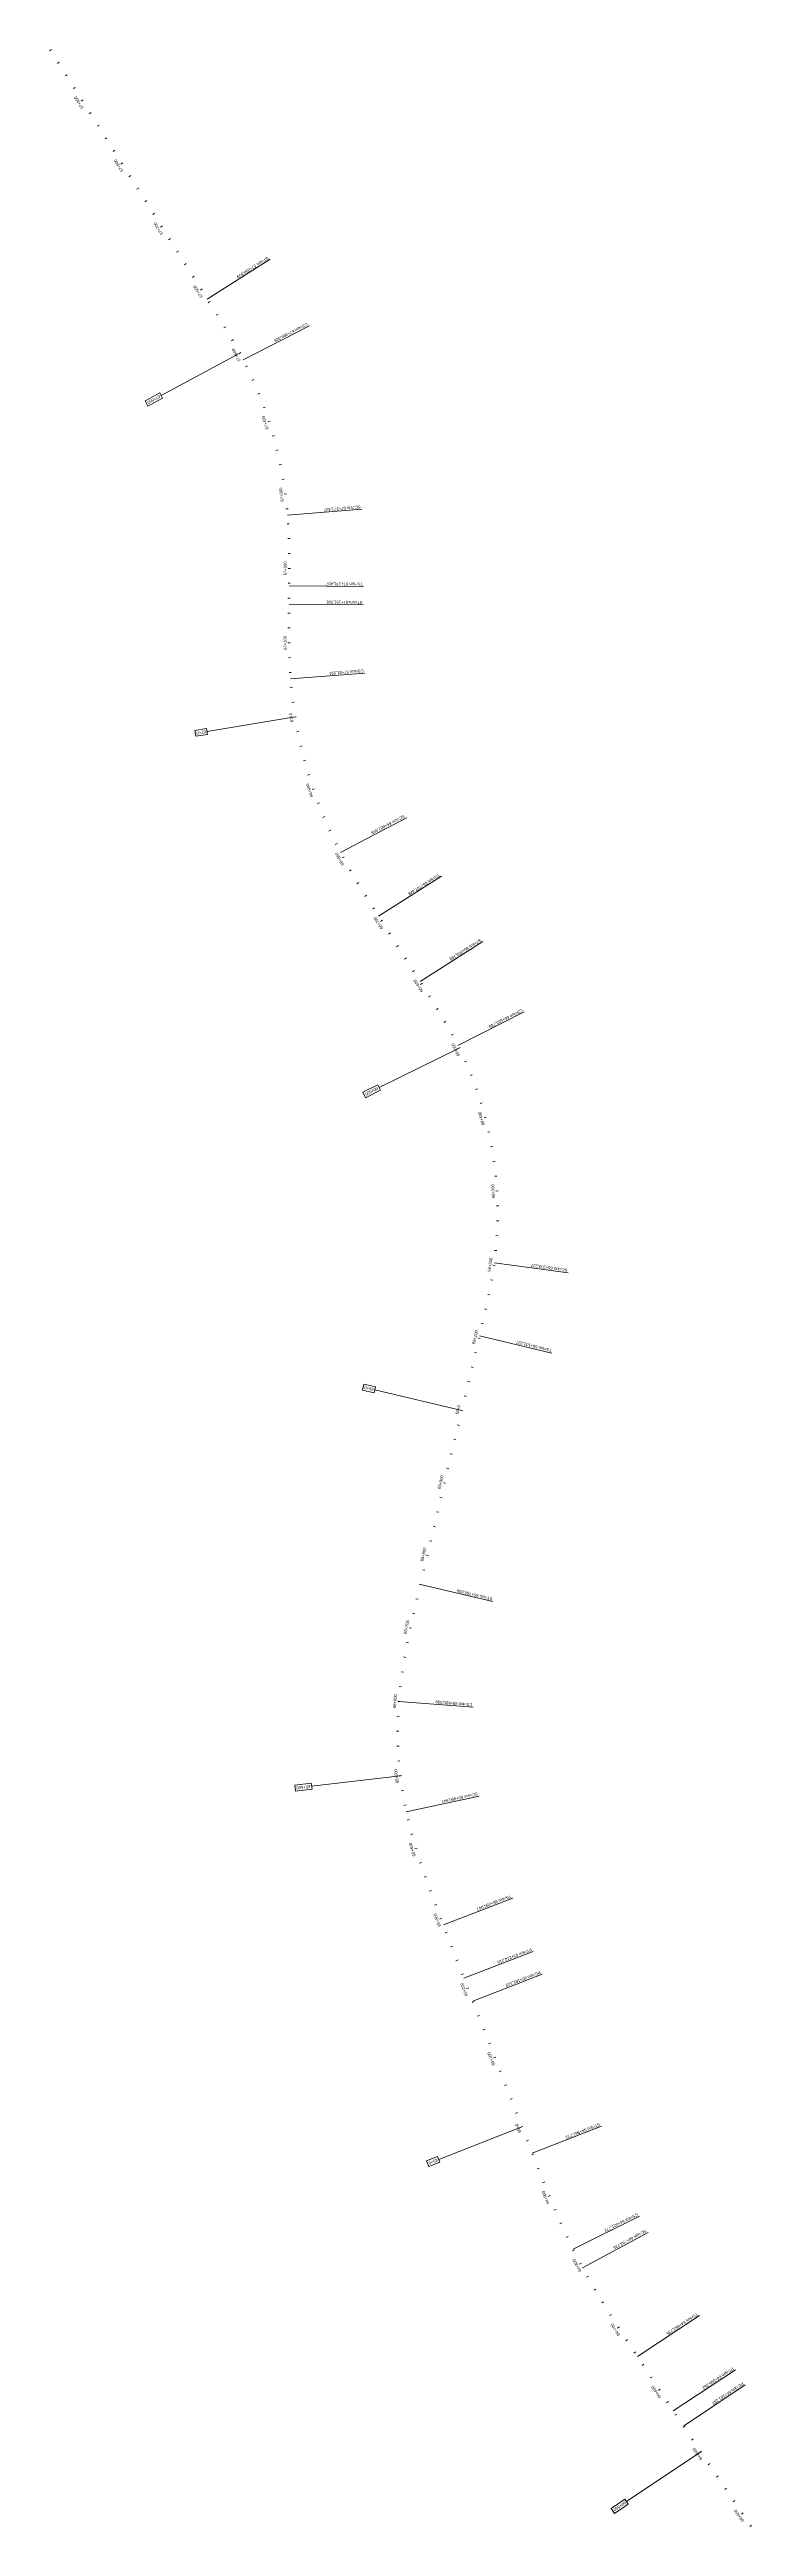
# Model space of a CAD drawing. Header units: metres. Extents: x 286368 to 330619, y 7396693 to 7466163.
# Drawn here: x 304556 to 305500, y 7436303 to 7439630 of the extents above; entities that cross this region are included whole.
import ezdxf

# ---------------------------------------------------------------- set-up
doc = ezdxf.new("R2010")
doc.units = ezdxf.units.M
doc.header["$MEASUREMENT"] = 0
for name, color, linetype, lineweight in [('U-HZ-ESTACAS', 3, 'Continuous', 30), ('U-HZ-KM', 1, 'Continuous', 20), ('U-HZ-NOTAVEIS', 2, 'Continuous', 30)]:
    doc.layers.add(name, color=color, linetype=linetype, lineweight=lineweight)
doc.layers.add('U-HZ-TRAÇO', color=3, linetype='TIC_LINE')
doc.styles.add('ARIAL', font='arial.ttf')
doc.styles.get("Standard").update_dxf_attribs({"font": 'arial.ttf'})
doc.linetypes.add('TIC_LINE', pattern='A,3.5,-0.25,["TIC",Standard,S=0.175,R=0,X=-0.05,Y=-0.1],-0.5', length=4.25)

# ---------------------------------------------------------------- blocks, each defined once
blk = doc.blocks.new('AeccTick (TIC)')
at = {"layer": 'U-HZ-TRAÇO', "lineweight": -2}
blk.add_line((0, 0.75), (0, -0.75), dxfattribs=at)

msp = doc.modelspace()

# ---------------------------------------------------------------- linework, layer by layer
at = {"layer": 'U-HZ-KM', "linetype": 'Continuous', "lineweight": 0}
for p, q in [((304811.8, 7439222.1), (304706.2, 7439165.2)), ((304704.3, 7439168.7), (304684.6, 7439158.1)), ((304688.4, 7439151), (304708.1, 7439161.6)), ((304708.1, 7439161.6), (304704.3, 7439168.7)), ((304684.6, 7439158.1), (304688.4, 7439151)), ((304886.4, 7438733.5), (304767.9, 7438714.1)), ((304767.3, 7438718.1), (304751.4, 7438715.5)), ((304751.4, 7438715.5), (304752.7, 7438707.5)), ((304752.7, 7438707.5), (304768.6, 7438710.1)), ((304768.6, 7438710.1), (304767.3, 7438718.1)), ((305106.6, 7438288.9), (304999.1, 7438235.7)), ((304997.3, 7438239.3), (304977.3, 7438229.4)), ((304977.3, 7438229.4), (304980.8, 7438222.2)), ((304980.8, 7438222.2), (305000.9, 7438232.1)), ((305000.9, 7438232.1), (304997.3, 7438239.3)), ((304978.7, 7437837.4), (304976.8, 7437829.5)), ((304976.8, 7437829.5), (304992.5, 7437825.8)), ((304994.4, 7437833.7), (304978.7, 7437837.4)), ((304992.5, 7437825.8), (304994.4, 7437833.7)), ((305110.2, 7437802), (304993.4, 7437829.8)), ((304908, 7437301.4), (304885.9, 7437298.8)), ((304885.9, 7437298.8), (304886.8, 7437290.8)), ((304909, 7437293.4), (304908, 7437301.4)), ((305027.7, 7437311.5), (304908.5, 7437297.4)), ((304886.8, 7437290.8), (304909, 7437293.4)), ((305191.1, 7436840.1), (305079.3, 7436796.4)), ((305077.8, 7436800.2), (305062.8, 7436794.3)), ((305080.8, 7436792.6), (305077.8, 7436800.2)), ((305062.8, 7436794.3), (305065.8, 7436786.8)), ((305065.8, 7436786.8), (305080.8, 7436792.6)), ((305431.3, 7436403.7), (305331.8, 7436336.7)), ((305329.5, 7436340), (305311, 7436327.5)), ((305315.5, 7436320.8), (305334, 7436333.3)), ((305334, 7436333.3), (305329.5, 7436340)), ((305311, 7436327.5), (305315.5, 7436320.8))]:
    msp.add_line(p, q, dxfattribs=at)
at = {"layer": 'U-HZ-NOTAVEIS', "color": 1, "linetype": 'Continuous', "lineweight": 0}
for p, q in [((304768.2, 7439294.8), (304852.8, 7439348.2)), ((304816.6, 7439213.1), (304905.4, 7439259)), ((304876.2, 7439004.4), (304975.8, 7439012.4)), ((304878.3, 7438909.5), (304978.3, 7438908.8)), ((304878.1, 7438884.6), (304978.1, 7438884)), ((304880.2, 7438784.7), (304979.9, 7438792.3)), ((304947.2, 7438551.7), (305035.8, 7438598.2)), ((304998.5, 7438465.9), (305082.9, 7438519.5)), ((305054.1, 7438378.4), (305138.5, 7438432.1)), ((305104.9, 7438292.3), (305194.2, 7438337.3)), ((305154, 7438000.3), (305253.1, 7437987)), ((305134.1, 7437902.4), (305231.4, 7437879.2)), ((305054.6, 7437568.5), (305151.9, 7437545.4)), ((305025.7, 7437411.3), (305125.4, 7437403.5)), ((305035.7, 7437263.1), (305133.5, 7437284.3)), ((305085.5, 7437111.2), (305178.8, 7437147.2)), ((305113.1, 7437039.6), (305206.4, 7437075.6)), ((305125.1, 7437008.8), (305218.2, 7437045.2)), ((305205, 7436804.5), (305298.1, 7436840.9)), ((305259.8, 7436675.7), (305349.3, 7436720.1)), ((305272.6, 7436650.8), (305360.6, 7436698.3)), ((305346.2, 7436531.8), (305429.7, 7436586.8)), ((305394.4, 7436458.7), (305477.9, 7436513.8)), ((305408.3, 7436437.9), (305491.2, 7436493.7))]:
    msp.add_line(p, q, dxfattribs=at)

# ---------------------------------------------------------------- block references
at = {"layer": 'U-HZ-TRAÇO', "linetype": 'TIC_LINE', "lineweight": 20}
for p, xscale, yscale, zscale, rotation in [((304557.5, 7439629.1), 2, 2, 2, 122.2394260365186), ((304568.1, 7439612.1), 2, 2, 2, 122.2394260365186), ((304578.8, 7439595.2), 2, 2, 2, 122.2394260365186), ((304589.5, 7439578.3), 2, 2, 2, 122.2394260365186), ((304610.8, 7439544.5), 2, 2, 2, 122.2394260365186), ((304621.5, 7439527.6), 2, 2, 2, 122.2394260365186), ((304632.1, 7439510.6), 2, 2, 2, 122.2394260365186), ((304642.8, 7439493.7), 2, 2, 2, 122.2394260365186), ((304664.1, 7439459.9), 2, 2, 2, 122.2394260365186), ((304674.8, 7439443), 2, 2, 2, 122.2394260365186), ((304685.5, 7439426.1), 2, 2, 2, 122.2394260365186), ((304696.2, 7439409.1), 2, 2, 2, 122.2394260365186), ((304717.5, 7439375.3), 2, 2, 2, 122.2394260365186), ((304728.2, 7439358.4), 2, 2, 2, 122.2394260365186), ((304738.8, 7439341.5), 2, 2, 2, 122.2394260365186), ((304749.5, 7439324.6), 2, 2, 2, 122.2394260365186), ((304770.8, 7439290.7), 2, 2, 2, 122.226536229482), ((304781.5, 7439273.8), 2, 2, 2, 121.9008910604243), ((304791.9, 7439256.7), 2, 2, 2, 121.1368231316479), ((304802.1, 7439239.5), 2, 2, 2, 119.9356861261407), ((304821, 7439204.3), 1.999999999999999, 1.999999999999999, 1.999999999999999, 116.2847177195177), ((304829.5, 7439186.2), 2, 2, 2, 114.201234828175), ((304837.4, 7439167.8), 2, 2, 2, 112.1177519367501), ((304844.6, 7439149.2), 2, 2, 2, 110.0342690453779), ((304856.9, 7439111.1), 2, 2, 2, 105.8673032625973), ((304862, 7439091.8), 2, 2, 2, 103.7838203711759), ((304866.5, 7439072.3), 1.999999999999999, 1.999999999999999, 1.999999999999999, 101.7003374797828), ((304870.2, 7439052.6), 2, 2, 2, 99.61685458840486), ((304875.4, 7439013), 2, 2, 2, 95.44988880562764), ((304876.9, 7438993), 2, 2, 2, 93.44819397100814), ((304877.9, 7438973.1), 1.999999999999999, 1.999999999999999, 1.999999999999999, 91.84153025561783), ((304878.3, 7438953.1), 2, 2, 2, 90.66775186916848), ((304878.2, 7438893.1), 1.999999999999999, 1.999999999999999, 1.999999999999999, 89.62601648021749), ((304878.3, 7438913.1), 1.999999999999999, 1.999999999999999, 1.999999999999999, 89.63309348747077), ((304878, 7438873.1), 2, 2, 2, 89.69016541247133), ((304878, 7438853.1), 2, 2, 2, 90.10250726756529), ((304878.7, 7438813.1), 2, 2, 2, 92.07078273400215), ((304879.6, 7438793.1), 2, 2, 2, 93.62104542097973), ((304881.2, 7438773.2), 2, 2, 2, 95.48997096802967), ((304883.5, 7438753.3), 2, 2, 2, 97.39983028511806), ((304889.9, 7438713.8), 2, 2, 2, 101.2195489193612), ((304894.1, 7438694.3), 2, 2, 2, 103.1294082364544), ((304899, 7438674.9), 2, 2, 2, 105.0392675535315), ((304904.5, 7438655.6), 2, 2, 2, 106.9491268706465), ((304917.5, 7438617.8), 2, 2, 2, 110.7688455049055), ((304924.9, 7438599.2), 2, 2, 2, 112.6787048220098), ((304932.9, 7438580.9), 2, 2, 2, 114.5885641391372), ((304941.5, 7438562.9), 2, 2, 2, 116.4984234562072), ((304960.5, 7438527.6), 2, 2, 2, 119.9434253232629), ((304970.6, 7438510.4), 2, 2, 2, 121.1358705725037), ((304981.1, 7438493.4), 2, 2, 2, 121.9481945056778), ((304991.8, 7438476.5), 2, 2, 2, 122.3788768411332), ((305013.2, 7438442.7), 2, 2, 2, 122.4540975197418), ((305024, 7438425.8), 2, 2, 2, 122.4540975197418), ((305034.7, 7438409), 2, 2, 2, 122.4540975197418), ((305045.4, 7438392.1), 2, 2, 2, 122.4540975197418), ((305066.9, 7438358.3), 2, 2, 2, 122.1298511758776), ((305077.4, 7438341.3), 1.999999999999999, 1.999999999999999, 1.999999999999999, 121.355669451582), ((305087.6, 7438324.1), 2, 2, 2, 120.1247516368567), ((305097.4, 7438306.7), 2, 2, 2, 118.442094307558), ((305115.1, 7438270.8), 2, 2, 2, 114.0287307458976), ((305122.9, 7438252.4), 2, 2, 2, 111.7368995653865), ((305129.9, 7438233.7), 2, 2, 2, 109.4450683848216), ((305136.2, 7438214.7), 2, 2, 2, 107.1532372042737), ((305146.5, 7438176), 2, 2, 2, 102.5695748432357), ((305150.4, 7438156.4), 2, 2, 2, 100.2777436627696), ((305153.6, 7438136.7), 2, 2, 2, 97.98591248221406), ((305156, 7438116.8), 2, 2, 2, 95.69408130169447), ((305158.4, 7438076.9), 1.999999999999999, 1.999999999999999, 1.999999999999999, 91.11041894070199), ((305157.5, 7438036.9), 2, 2, 2, 86.52675657963874), ((305158.4, 7438056.9), 2, 2, 2, 88.81858776016793), ((305155.9, 7438017), 1.999999999999999, 1.999999999999999, 1.999999999999999, 84.23492539914447), ((305150.4, 7437977.4), 2, 2, 2, 79.98439239885484), ((305142.4, 7437938.2), 2, 2, 2, 77.38827665586729), ((305146.6, 7437957.8), 2, 2, 2, 78.45928463494688), ((305137.9, 7437918.7), 2, 2, 2, 76.77476318311439), ((305128.7, 7437879.8), 2, 2, 2, 76.61357466469184), ((305119.4, 7437840.9), 2, 2, 2, 76.61357466469184), ((305124.1, 7437860.3), 2, 2, 2, 76.61357466469184), ((305114.8, 7437821.4), 2, 2, 2, 76.61357466469184), ((305100.9, 7437763.1), 2, 2, 2, 76.61357466469184), ((305105.5, 7437782.5), 2, 2, 2, 76.61357466469184), ((305096.3, 7437743.6), 2, 2, 2, 76.61357466469184), ((305091.6, 7437724.1), 2, 2, 2, 76.61357466469184), ((305077.8, 7437665.8), 2, 2, 2, 76.61357466469184), ((305082.4, 7437685.2), 2, 2, 2, 76.61357466469184), ((305073.1, 7437646.3), 2, 2, 2, 76.61357466469184), ((305068.5, 7437626.9), 2, 2, 2, 76.61357466469184), ((305054.6, 7437568.5), 1.999999999999999, 1.999999999999999, 1.999999999999999, 76.61357519443737), ((305059.2, 7437587.9), 2, 2, 2, 76.61357466469184), ((305045.5, 7437529.5), 2, 2, 2, 77.17636055102015), ((305050, 7437549), 2, 2, 2, 76.75455106573145), ((305033.5, 7437470.8), 1.999999999999999, 1.999999999999999, 1.999999999999999, 80.120053575887), ((305037.1, 7437490.4), 1.999999999999999, 1.999999999999999, 1.999999999999999, 78.86080508021769), ((305027.7, 7437431.2), 2, 2, 2, 83.44624165894415), ((305030.3, 7437451), 2, 2, 2, 81.6514893583483), ((305024.2, 7437371.3), 2, 2, 2, 89.98419496570635), ((305024.6, 7437391.3), 2, 2, 2, 87.73730165151413), ((305024.5, 7437351.3), 2, 2, 2, 92.23108827996828), ((305025.7, 7437331.4), 2, 2, 2, 94.47798159418464), ((305030.4, 7437291.7), 2, 2, 2, 98.97176822267134), ((305033.9, 7437272), 2, 2, 2, 101.2186615368858), ((305038.2, 7437252.4), 2, 2, 2, 103.3840616055936), ((305043.1, 7437233.1), 2, 2, 2, 105.2932518274399), ((305054.8, 7437194.8), 2, 2, 2, 108.327490682457), ((305061.2, 7437175.9), 2, 2, 2, 109.4349019971665), ((305068, 7437157.1), 2, 2, 2, 110.2635245212462), ((305075.1, 7437138.3), 2, 2, 2, 110.8118552953784), ((305089.4, 7437101), 2, 2, 2, 111.1081869957505), ((305096.6, 7437082.3), 2, 2, 2, 111.1081869957505), ((305103.8, 7437063.7), 2, 2, 2, 111.1081869957505), ((305111, 7437045), 2, 2, 2, 111.1081869957505), ((305125.5, 7437007.7), 2, 2, 2, 111.3609989594507), ((305132.8, 7436989.1), 2, 2, 2, 111.3609989594507), ((305140.1, 7436970.5), 2, 2, 2, 111.3609989594507), ((305147.4, 7436951.9), 2, 2, 2, 111.3609989594507), ((305161.9, 7436914.6), 2, 2, 2, 111.3609989594507), ((305169.2, 7436896), 2, 2, 2, 111.3609989594507), ((305176.5, 7436877.4), 2, 2, 2, 111.3609989594507), ((305183.8, 7436858.7), 2, 2, 2, 111.3609989594507), ((305198.4, 7436821.5), 2, 2, 2, 111.3609989594507), ((305205.6, 7436802.8), 1.999999999999999, 1.999999999999999, 1.999999999999999, 111.3618019344231), ((305212.9, 7436784.2), 2, 2, 2, 111.4822437597967), ((305220.3, 7436765.6), 1.999999999999999, 1.999999999999999, 1.999999999999999, 111.8073133691456), ((305235.5, 7436728.6), 2, 2, 2, 113.0713359397693), ((305243.5, 7436710.3), 2, 2, 2, 114.0102889010441), ((305251.8, 7436692.1), 1.999999999999999, 1.999999999999999, 1.999999999999999, 115.1538696462942), ((305260.5, 7436674.1), 2, 2, 2, 116.5012752000417), ((305279.3, 7436638.8), 1.999999999999999, 1.999999999999999, 1.999999999999999, 119.3178068479308), ((305289.3, 7436621.4), 2, 2, 2, 120.5073542438408), ((305299.6, 7436604.3), 2, 2, 2, 121.4922738557756), ((305310.1, 7436587.3), 2, 2, 2, 122.2725656837351), ((305331.8, 7436553.7), 2, 2, 2, 123.2192659877281), ((305342.8, 7436537), 2, 2, 2, 123.3856744637617), ((305353.8, 7436520.3), 2, 2, 2, 123.3957124842764), ((305364.8, 7436503.6), 2, 2, 2, 123.3957124842764), ((305386.8, 7436470.2), 2, 2, 2, 123.3957124842764), ((305397.8, 7436453.5), 1.999999999999999, 1.999999999999999, 1.999999999999999, 123.5392366120378), ((305409, 7436436.9), 2, 2, 2, 123.9705057824777), ((305420.1, 7436420.3), 2, 2, 2, 123.9705057824777), ((305442.5, 7436387.1), 2, 2, 2, 123.9705057824777), ((305453.7, 7436370.5), 2, 2, 2, 123.9705057824777), ((305464.8, 7436354), 2, 2, 2, 123.9705057824777), ((305476, 7436337.4), 2, 2, 2, 123.9705057824777), ((305498.4, 7436304.2), 2, 2, 2, 123.9705057824777)]:
    msp.add_blockref('AeccTick (TIC)', p, dxfattribs=dict(at, xscale=xscale, yscale=yscale, zscale=zscale, rotation=rotation))
at = {"layer": 'U-HZ-TRAÇO', "linetype": 'Continuous', "lineweight": 20}
for p, xscale, yscale, zscale, rotation in [((304600.1, 7439561.4), 2, 2, 2, 122.2394260365186), ((304653.5, 7439476.8), 2, 2, 2, 122.2394260365186), ((304706.8, 7439392.2), 2, 2, 2, 122.2394260365186), ((304760.2, 7439307.6), 2, 2, 2, 122.2394260365186), ((304811.8, 7439222.1), 2, 2, 2, 118.3021066920329), ((304851.1, 7439130.2), 1.999999999999999, 1.999999999999999, 1.999999999999999, 107.9507861539663), ((304873.1, 7439032.8), 1.999999999999999, 1.999999999999999, 1.999999999999999, 97.53337169694686), ((304878.4, 7438933.1), 2, 2, 2, 89.93119592239694), ((304878.1, 7438833.1), 2, 2, 2, 90.89652281470897), ((304886.4, 7438733.5), 2, 2, 2, 99.30968960224125), ((304910.7, 7438636.6), 2, 2, 2, 108.8589861877915), ((304950.7, 7438545.1), 2, 2, 2, 118.3752898839584), ((305002.5, 7438459.6), 2, 2, 2, 122.4540975197418), ((305056.2, 7438375.2), 1.999999999999999, 1.999999999999999, 1.999999999999999, 122.4458709474455), ((305106.6, 7438288.9), 2, 2, 2, 116.3205619264263), ((305141.7, 7438195.5), 2, 2, 2, 104.8614060237777), ((305157.6, 7438096.9), 1.999999999999999, 1.999999999999999, 1.999999999999999, 93.40225012117955), ((305153.5, 7437997.2), 2, 2, 2, 81.95443606649418), ((305133.3, 7437899.3), 2, 2, 2, 76.61357466469184), ((305110.2, 7437802), 2, 2, 2, 76.61357466469184), ((305087, 7437704.7), 2, 2, 2, 76.61357466469184), ((305063.9, 7437607.4), 2, 2, 2, 76.61357466469184), ((305041.1, 7437510), 2, 2, 2, 77.87876005653646), ((305025.7, 7437411.3), 2, 2, 2, 85.49040833721088), ((305027.7, 7437311.5), 2, 2, 2, 96.72487490844684), ((305048.7, 7437213.8), 1.999999999999999, 1.999999999999999, 1.999999999999999, 106.9447449182418), ((305082.2, 7437119.7), 2, 2, 2, 111.0794138715375), ((305118.2, 7437026.4), 2, 2, 2, 111.2167856124455), ((305154.6, 7436933.2), 2, 2, 2, 111.3609989594507), ((305191.1, 7436840.1), 2, 2, 2, 111.3609989594507), ((305227.8, 7436747.1), 2, 2, 2, 112.3370107624699), ((305269.7, 7436656.3), 2, 2, 2, 117.9336696878373), ((305320.9, 7436570.5), 2, 2, 2, 122.8482297277192), ((305375.8, 7436486.9), 2, 2, 2, 123.3957124842764), ((305431.3, 7436403.7), 2, 2, 2, 123.9705057824777), ((305487.2, 7436320.8), 2, 2, 2, 123.9705057824777)]:
    msp.add_blockref('AeccTick (TIC)', p, dxfattribs=dict(at, xscale=xscale, yscale=yscale, zscale=zscale, rotation=rotation))

# ---------------------------------------------------------------- texts
at = {"layer": 'U-HZ-ESTACAS', "style": 'ARIAL'}
for s, rotation, p in [('67+900', 122.2394, (304602.3, 7439551.7)), ('67+800', 122.2394, (304655.7, 7439467.1)), ('67+700', 122.2394, (304709, 7439382.5)), ('67+600', 122.2394, (304762.3, 7439297.9)), ('67+500', 118.3021, (304813.3, 7439212.2)), ('67+400', 107.9508, (304850.8, 7439120.3)), ('67+300', 97.5334, (304871.1, 7439023.1)), ('67+200', 89.9312, (304875, 7438923.7)), ('67+100', 90.8965, (304875, 7438823.6)), ('67+0', 99.3097, (304884.1, 7438726.8)), ('66+900', 108.859, (304910.5, 7438626.7)), ('66+800', 118.3753, (304952.2, 7438535.3)), ('66+700', 122.4541, (305004.7, 7438449.9)), ('66+600', 122.4459, (305058.4, 7438365.5)), ('66+500', 116.3206, (305107.8, 7438279)), ('66+400', 104.8614, (305140.9, 7438185.6)), ('66+300', 93.4023, (305154.8, 7438087.3)), ('66+200', 81.9544, (305148.9, 7437988.3)), ('66+100', 76.6136, (305127.9, 7437890.9)), ('66+0', 76.6136, (305105.5, 7437796.6)), ('65+900', 76.6136, (305081.6, 7437696.3)), ('65+800', 76.6136, (305058.5, 7437599.1)), ('65+700', 77.8788, (305035.9, 7437501.6)), ('65+600', 85.4904, (305021.7, 7437402.2)), ('65+500', 96.7249, (305025.5, 7437301.8)), ('65+400', 106.9447, (305048.2, 7437203.9)), ('65+300', 111.0794, (305082.5, 7437109.7)), ('65+200', 111.2168, (305118.5, 7437016.4)), ('65+100', 111.361, (305155, 7436923.3)), ('65+0', 111.361, (305190.2, 7436833.1)), ('64+900', 112.337, (305228.3, 7436737.2)), ('64+800', 117.9337, (305271.1, 7436646.5)), ('64+700', 122.8482, (305323.2, 7436560.8)), ('64+600', 123.3957, (305378.2, 7436477.2)), ('64+500', 123.9705, (305433.8, 7436394.1)), ('64+400', 123.9705, (305489.6, 7436311.1))]:
    msp.add_text(s, height=4, rotation=rotation, dxfattribs=at).set_placement(p)
at = {"layer": 'U-HZ-KM', "style": 'ARIAL'}
for s, rotation, p in [('67+500', 208.3021, (304703.7, 7439166.1)), ('67+0', 189.3097, (304765.9, 7438715.7)), ('66+500', 206.3206, (304996.6, 7438236.7)), ('66+0', 166.6136, (304992.1, 7437832.1)), ('65+500', 186.7249, (304906.5, 7437299.2)), ('65+0', 201.361, (305076.9, 7436797.6)), ('64+500', 213.9705, (305329.2, 7436337.3))]:
    msp.add_text(s, height=4, rotation=rotation, dxfattribs=at).set_placement(p)
at = {"layer": 'U-HZ-NOTAVEIS', "linetype": 'TIC_LINE', "lineweight": 20, "char_height": 4, "attachment_point": 1, "style": 'ARIAL'}
for s, insert, rotation in [('{\\C256;ST=km 67+584,849}', (304851.1, 7439348.6), 212.2394), ('{\\C256;CS=km 67+489,849}', (304903.7, 7439259.5), 207.3107), ('{\\C256;SC=km 67+271,407}', (304974.5, 7439013.5), 184.5548), ('{\\C256;TS=km 67+176,407}', (304977, 7438910.1), 179.626), ('{\\C256;ST=km 67+151,591}', (304976.8, 7438885.3), 179.626), ('{\\C256;CS=km 67+51,591}', (304978.6, 7438793.5), 184.3831), ('{\\C256;SC=km 66+807,448}', (305034, 7438598.7), 207.697), ('{\\C256;TS=km 66+707,448}', (305081.1, 7438519.9), 212.4541), ('{\\C256;ST=km 66+603,789}', (305136.8, 7438432.5), 212.4541), ('{\\C256;CS=km 66+503,789}', (305192.5, 7438337.9), 206.7548), ('{\\C256;SC=km 66+203,227}', (305252, 7437988.4), 172.3129), ('{\\C256;TS=km 66+103,227}', (305230.4, 7437880.8), 166.6136), ('{\\C256;ST=km 65+760,039}', (305151, 7437546.9), 166.6136), ('{\\C256;CS=km 65+600,039}', (305124.3, 7437404.8), 175.486), ('{\\C256;SC=km 65+450,947}', (305132, 7437285.3), 192.2357), ('{\\C256;TS=km 65+290,947}', (305177.1, 7437148), 201.1082), ('{\\C256;PT=km 65+214,216}', (305204.8, 7437076.4), 201.1082), ('{\\C256;PC=km 65+181,123}', (305216.6, 7437045.9), 201.361), ('{\\C256;ST=km 64+961,772}', (305296.5, 7436841.6), 201.361), ('{\\C256;CS=km 64+821,772}', (305347.6, 7436720.7), 206.3744), ('{\\C256;SC=km 64+793,735}', (305358.9, 7436698.9), 208.3823), ('{\\C256;TS=km 64+653,735}', (305428, 7436587.2), 213.3957), ('{\\C256;PT=km 64+566,262}', (305476.1, 7436514.1), 213.3957), ('{\\C256;PC=km 64+541,182}', (305489.5, 7436494.1), 213.9705)]:
    msp.add_mtext(s, dxfattribs=dict(at, insert=insert, rotation=rotation))

doc.saveas('drawing.dxf')
